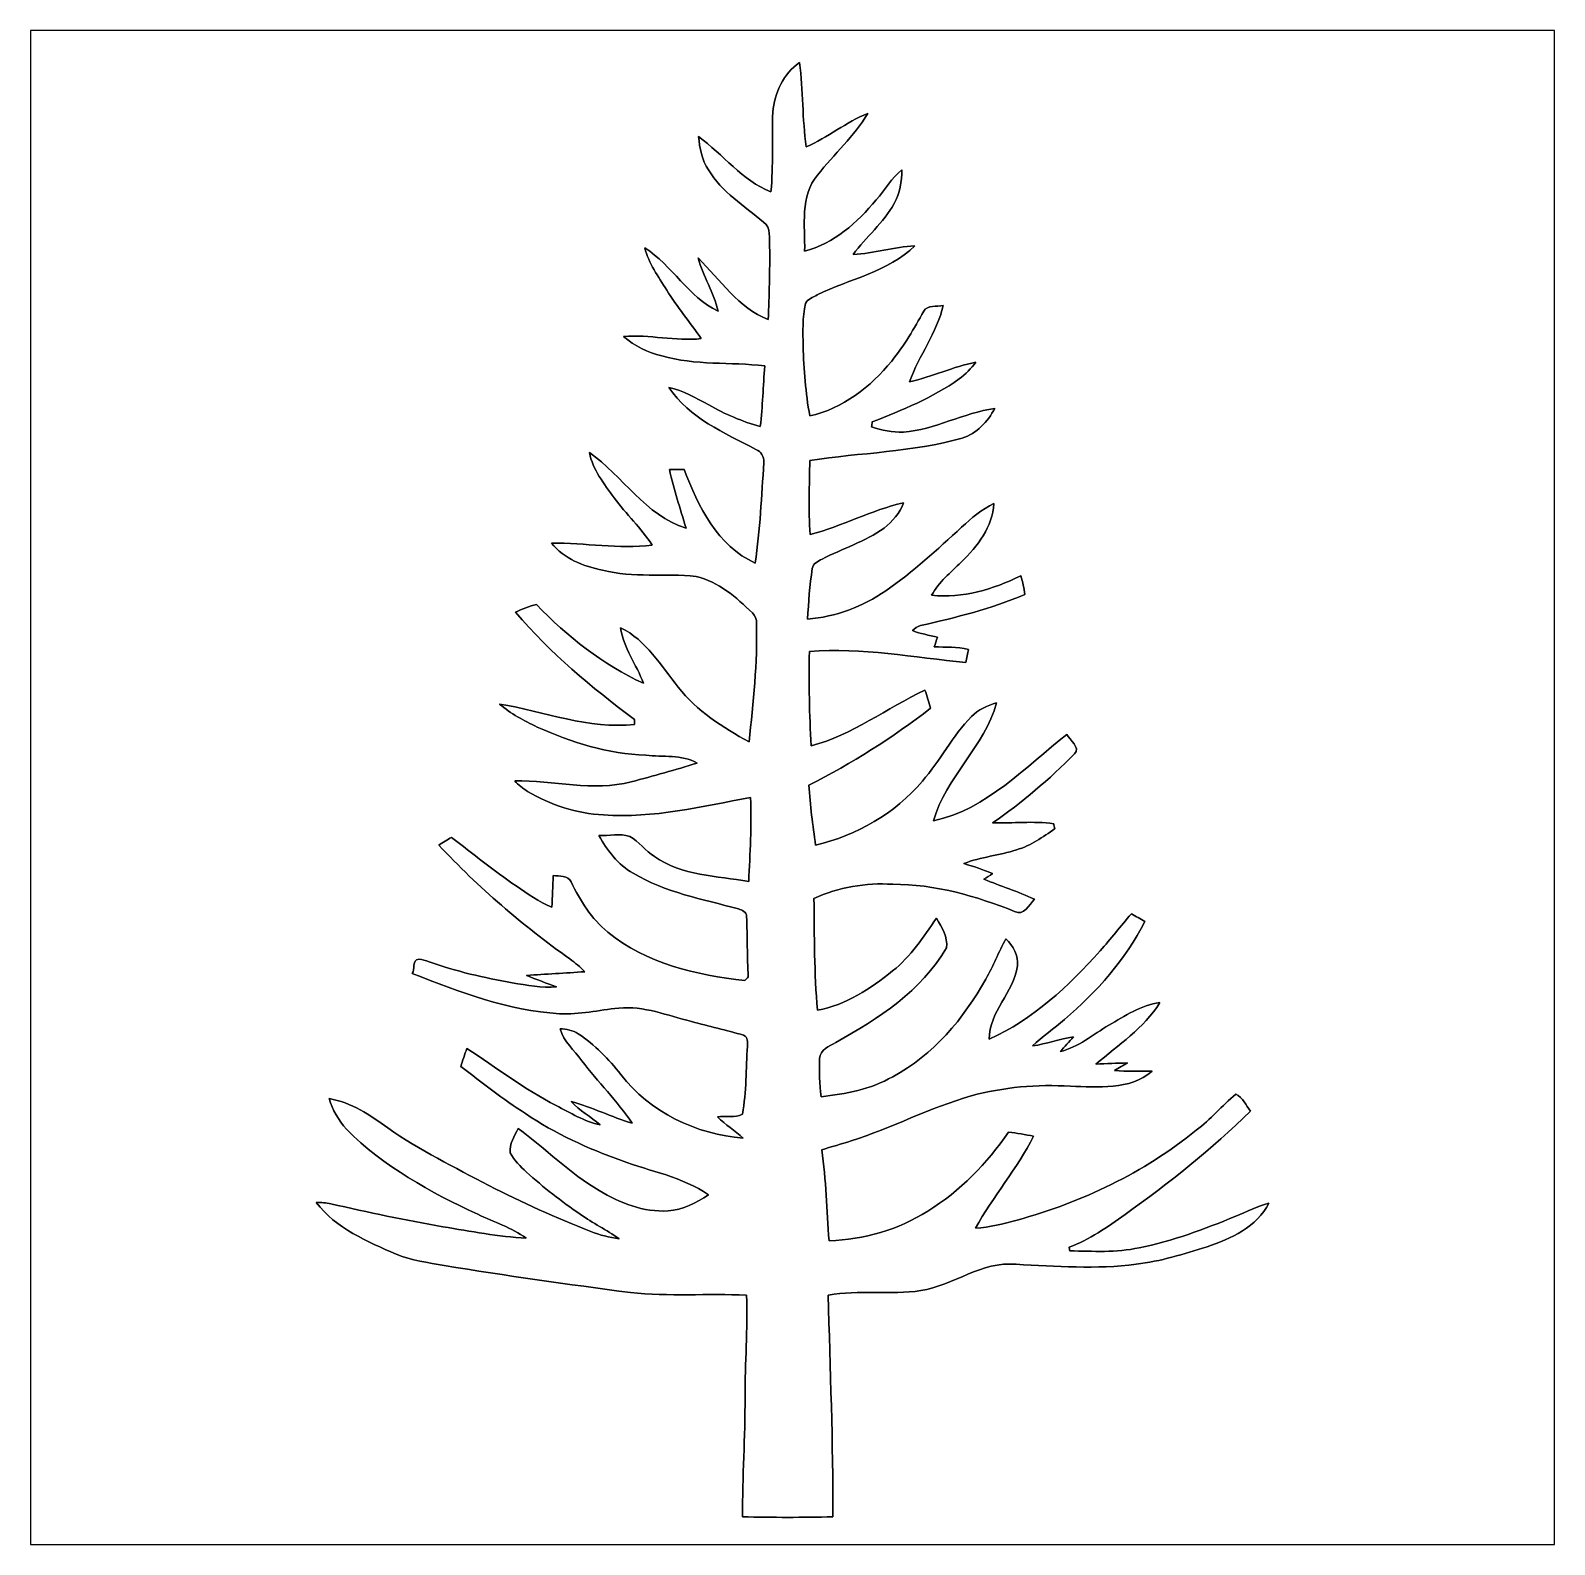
# Model space of a CAD drawing. Header units: centimetres. Extents: x -16.8 to 16.8, y -16.7 to 16.7.
import ezdxf

# ---------------------------------------------------------------- set-up
doc = ezdxf.new("R2010")
doc.units = ezdxf.units.CM
doc.header["$MEASUREMENT"] = 0
doc.layers.add('Layer 1', color=7, linetype='Continuous')

msp = doc.modelspace()

# ---------------------------------------------------------------- linework, layer by layer
at = {"layer": 'Layer 1', "color": 7}
for points, knots in [([(-16.77458, 16.66875), (-16.77458, 16.66875), (16.77458, 16.66875), (16.77458, 16.66875), (16.77458, 16.66875), (16.77458, 16.66875), (16.77458, -16.66875), (16.77458, -16.66875), (16.77458, -16.66875), (16.77458, -16.66875), (-16.77458, -16.66875), (-16.77458, -16.66875), (-16.77458, -16.66875), (-16.77458, -16.66875), (-16.77458, 16.66875), (-16.77458, 16.66875), (-16.77458, 16.66875), (-16.77458, 16.66875), (-16.77458, 16.66875), (-16.77458, 16.66875)], [0, 0, 0, 0, 0.16666667, 0.16666667, 0.16666667, 0.16666667, 0.33333333, 0.33333333, 0.33333333, 0.33333333, 0.5, 0.5, 0.5, 0.5, 0.66666667, 0.66666667, 0.66666667, 0.66666667, 1, 1, 1, 1]), ([(-0.43427, 14.86888), (-0.45755, 14.28468), (-0.41875, 13.69871), (-0.47449, 13.11592), (-0.47449, 13.11592), (-1.11584, 13.36428), (-1.52541, 13.94248), (-2.07045, 14.33054), (-2.07045, 14.33054), (-2.03835, 14.0776), (-2.0006, 13.81513), (-1.84856, 13.60205), (-1.84856, 13.60205), (-1.55575, 13.11134), (-1.06539, 12.80583), (-0.63923, 12.44812), (-0.63923, 12.44812), (-0.46108, 12.32888), (-0.5267, 12.08546), (-0.50306, 11.90731), (-0.50306, 11.90731), (-0.49706, 11.37214), (-0.51153, 10.83663), (-0.53305, 10.30182), (-0.53305, 10.30182), (-1.19556, 10.56111), (-1.59103, 11.18164), (-2.07786, 11.66072), (-2.07786, 11.66072), (-1.97309, 11.25467), (-1.72403, 10.90013), (-1.63971, 10.48879), (-1.63971, 10.48879), (-2.29376, 10.80029), (-2.64583, 11.49914), (-3.25085, 11.88156), (-3.25085, 11.88156), (-3.16759, 11.53866), (-2.95063, 11.24973), (-2.76966, 10.9534), (-2.76966, 10.9534), (-2.53965, 10.57981), (-2.26166, 10.24043), (-2.00695, 9.88413), (-2.00695, 9.88413), (-2.5781, 9.82239), (-3.14784, 9.97902), (-3.71687, 9.92964), (-3.71687, 9.92964), (-3.47698, 9.72009), (-3.18523, 9.57827), (-2.87655, 9.50242), (-2.87655, 9.50242), (-2.14066, 9.2904), (-1.36419, 9.37331), (-0.61242, 9.28158), (-0.61242, 9.28158), (-0.64276, 8.83708), (-0.65934, 8.39152), (-0.70838, 7.94844), (-0.70838, 7.94844), (-1.10596, 8.05533), (-1.48519, 8.22254), (-1.84397, 8.42292), (-1.84397, 8.42292), (-2.12302, 8.57885), (-2.40665, 8.73689), (-2.72168, 8.80851), (-2.72168, 8.80851), (-2.27048, 8.13752), (-1.50036, 7.80415), (-0.80716, 7.44537), (-0.80716, 7.44537), (-0.69321, 7.39528), (-0.61736, 7.28451), (-0.63253, 7.15786), (-0.63253, 7.15786), (-0.67804, 6.41773), (-0.71508, 5.67514), (-0.81915, 4.9403), (-0.81915, 4.9403), (-1.64853, 5.31742), (-2.07821, 6.19019), (-2.3816, 7.00299), (-2.3816, 7.00299), (-2.48955, 7.00087), (-2.60209, 7.00229), (-2.70863, 6.99911), (-2.70863, 6.99911), (-2.61056, 6.56343), (-2.47297, 6.13869), (-2.34421, 5.71147), (-2.34421, 5.71147), (-3.24062, 5.99017), (-3.73627, 6.86153), (-4.47111, 7.37623), (-4.47111, 7.37623), (-4.39843, 6.99488), (-4.14267, 6.68443), (-3.92501, 6.3754), (-3.92501, 6.3754), (-3.66183, 6.01698), (-3.32846, 5.71359), (-3.08928, 5.33753), (-3.08928, 5.33753), (-3.82693, 5.23593), (-4.56565, 5.39503), (-5.30296, 5.38163), (-5.30296, 5.38163), (-5.03202, 5.03731), (-4.59634, 4.87045), (-4.18006, 4.78402), (-4.18006, 4.78402), (-3.50732, 4.61045), (-2.80564, 4.71981), (-2.12196, 4.64926), (-2.12196, 4.64926), (-1.62983, 4.53108), (-1.23754, 4.18677), (-0.88336, 3.84281), (-0.88336, 3.84281), (-0.82303, 3.78389), (-0.78881, 3.70311), (-0.79128, 3.61809), (-0.79128, 3.61809), (-0.77153, 2.74355), (-0.86325, 1.87113), (-0.95709, 1.00259), (-0.95709, 1.00259), (-1.53247, 1.32256), (-2.10749, 1.68346), (-2.51531, 2.21156), (-2.51531, 2.21156), (-2.8956, 2.68041), (-3.22016, 3.24485), (-3.78319, 3.51719), (-3.78319, 3.51719), (-3.72392, 3.07093), (-3.43076, 2.70898), (-3.28295, 2.29411), (-3.28295, 2.29411), (-4.1716, 2.70651), (-4.96076, 3.32281), (-5.63492, 4.03049), (-5.63492, 4.03049), (-5.79508, 3.98921), (-5.95348, 3.93665), (-6.09918, 3.85727), (-6.09918, 3.85727), (-5.33365, 2.95945), (-4.4196, 2.20204), (-3.47768, 1.49684), (-3.47768, 1.49684), (-3.47698, 1.46967), (-3.47521, 1.4157), (-3.47451, 1.38853), (-3.47451, 1.38853), (-4.49016, 1.2767), (-5.46382, 1.67111), (-6.44737, 1.83833), (-6.44737, 1.83833), (-6.20254, 1.62172), (-5.9115, 1.46932), (-5.61763, 1.33138), (-5.61763, 1.33138), (-4.86516, 0.99095), (-4.06012, 0.73378), (-3.22898, 0.71226), (-3.22898, 0.71226), (-2.85256, 0.66781), (-2.44122, 0.72637), (-2.09762, 0.53869), (-2.09762, 0.53869), (-2.57739, 0.38841), (-3.06211, 0.25365), (-3.54789, 0.12383), (-3.54789, 0.12383), (-4.39385, -0.09243), (-5.26027, 0.16016), (-6.11505, 0.14464), (-6.11505, 0.14464), (-6.03038, 0.05821), (-5.93937, -0.02364), (-5.83424, -0.08573), (-5.83424, -0.08573), (-5.32553, -0.38241), (-4.75121, -0.57468), (-4.16031, -0.60113), (-4.16031, -0.60113), (-3.06352, -0.68792), (-1.99214, -0.41169), (-0.92216, -0.22049), (-0.92216, -0.22049), (-0.89747, -0.83608), (-0.93486, -1.45274), (-0.96379, -2.06798), (-0.96379, -2.06798), (-1.66617, -1.94945), (-2.4317, -1.93851), (-3.04024, -1.52188), (-3.04024, -1.52188), (-3.23638, -1.39347), (-3.37749, -1.19204), (-3.58387, -1.07915), (-3.58387, -1.07915), (-3.79942, -1.00401), (-4.03789, -1.06715), (-4.25979, -1.05728), (-4.25979, -1.05728), (-4.07846, -1.38395), (-3.8421, -1.70109), (-3.50908, -1.88489), (-3.50908, -1.88489), (-2.80494, -2.31775), (-1.97626, -2.45604), (-1.19133, -2.6737), (-1.19133, -2.6737), (-1.11478, -2.70087), (-1.00506, -2.73897), (-1.0093, -2.83845), (-1.0093, -2.83845), (-0.99554, -3.28224), (-0.9966, -3.72674), (-0.97578, -4.17054), (-0.97578, -4.17054), (-1.00048, -4.197), (-1.02482, -4.22381), (-1.04916, -4.25133), (-1.04916, -4.25133), (-2.11349, -4.13244), (-3.22121, -3.88126), (-4.06471, -3.18241), (-4.06471, -3.18241), (-4.42807, -2.89489), (-4.67395, -2.49167), (-4.87292, -2.07998), (-4.87292, -2.07998), (-4.94312, -1.93216), (-5.13151, -1.96039), (-5.26803, -1.9364), (-5.26803, -1.9364), (-5.27614, -2.16994), (-5.28426, -2.40348), (-5.2959, -2.63737), (-5.2959, -2.63737), (-5.58271, -2.52589), (-5.8293, -2.33539), (-6.08365, -2.16711), (-6.08365, -2.16711), (-6.57578, -1.83586), (-7.03368, -1.45732), (-7.50499, -1.09749), (-7.50499, -1.09749), (-7.59989, -1.15358), (-7.69408, -1.21038), (-7.78757, -1.26859), (-7.78757, -1.26859), (-6.91303, -2.19816), (-5.94395, -3.03848), (-4.90079, -3.77366), (-4.90079, -3.77366), (-4.78755, -3.8608), (-4.67148, -3.94829), (-4.57482, -4.05518), (-4.57482, -4.05518), (-5.00239, -4.08658), (-5.42996, -4.11057), (-5.85752, -4.13667), (-5.85752, -4.13667), (-5.63809, -4.22734), (-5.41408, -4.30706), (-5.19183, -4.39103), (-5.19183, -4.39103), (-5.52027, -4.42031), (-5.84518, -4.35116), (-6.16761, -4.30071), (-6.16761, -4.30071), (-6.78886, -4.18959), (-7.40728, -4.04989), (-8.00135, -3.83505), (-8.00135, -3.83505), (-8.07544, -3.81247), (-8.14917, -3.77966), (-8.22748, -3.78001), (-8.22748, -3.78001), (-8.37565, -3.78495), (-8.31286, -4.01708), (-8.36895, -4.09434), (-8.36895, -4.09434), (-7.32825, -4.51238), (-6.25651, -4.90573), (-5.12833, -4.98334), (-5.12833, -4.98334), (-4.68983, -5.00062), (-4.25979, -4.90185), (-3.82623, -4.85704), (-3.82623, -4.85704), (-3.27096, -4.80131), (-2.75273, -5.02461), (-2.22462, -5.1502), (-2.22462, -5.1502), (-1.84503, -5.26309), (-1.45415, -5.33576), (-1.07668, -5.45606), (-1.07668, -5.45606), (-0.97508, -5.48746), (-0.99589, -5.61234), (-0.99378, -5.69489), (-0.99378, -5.69489), (-1.02799, -6.19372), (-1.01, -6.69996), (-1.10243, -7.19314), (-1.10243, -7.19314), (-1.26965, -7.27886), (-1.47003, -7.23018), (-1.651, -7.25311), (-1.651, -7.25311), (-1.47249, -7.42033), (-1.26965, -7.55862), (-1.08479, -7.71913), (-1.08479, -7.71913), (-2.11526, -7.64046), (-3.14396, -7.14975), (-3.77719, -6.3186), (-3.77719, -6.3186), (-4.0446, -5.97676), (-4.35504, -5.66526), (-4.71488, -5.42114), (-4.71488, -5.42114), (-4.83164, -5.34035), (-4.97558, -5.32553), (-5.1121, -5.31142), (-5.1121, -5.31142), (-5.04225, -5.59541), (-4.80307, -5.78591), (-4.63938, -6.01521), (-4.63938, -6.01521), (-4.28131, -6.48476), (-3.85904, -6.90351), (-3.52778, -7.39352), (-3.52778, -7.39352), (-3.98463, -7.25487), (-4.41466, -7.04109), (-4.87433, -6.91021), (-4.87433, -6.91021), (-4.68912, -7.11588), (-4.44006, -7.24782), (-4.23263, -7.42915), (-4.23263, -7.42915), (-4.58188, -7.35189), (-4.8895, -7.16527), (-5.20383, -7.00405), (-5.20383, -7.00405), (-5.89456, -6.64527), (-6.51616, -6.17255), (-7.16562, -5.74746), (-7.16562, -5.74746), (-7.21713, -5.87763), (-7.26369, -6.00992), (-7.30003, -6.14539), (-7.30003, -6.14539), (-6.83084, -6.49781), (-6.37187, -6.86576), (-5.87622, -7.18114), (-5.87622, -7.18114), (-5.22605, -7.62353), (-4.50321, -7.94597), (-3.76731, -8.21584), (-3.76731, -8.21584), (-3.12738, -8.45114), (-2.42147, -8.5725), (-1.85244, -8.96832), (-1.85244, -8.96832), (-2.11808, -9.14682), (-2.41512, -9.29922), (-2.74003, -9.32145), (-2.74003, -9.32145), (-3.27907, -9.35814), (-3.79836, -9.14717), (-4.25274, -8.87554), (-4.25274, -8.87554), (-4.90502, -8.49418), (-5.43736, -7.95161), (-6.04132, -7.50499), (-6.04132, -7.50499), (-6.11858, -7.6775), (-6.23676, -7.84754), (-6.21312, -8.04616), (-6.21312, -8.04616), (-6.12493, -8.20879), (-5.99193, -8.34284), (-5.85576, -8.46667), (-5.85576, -8.46667), (-5.48464, -8.80533), (-5.08494, -9.1126), (-4.67148, -9.39765), (-4.67148, -9.39765), (-4.39702, -9.59238), (-4.09328, -9.74125), (-3.81882, -9.93599), (-3.81882, -9.93599), (-4.03084, -9.90283), (-4.24251, -9.85838), (-4.44006, -9.77336), (-4.44006, -9.77336), (-5.20559, -9.47773), (-5.95242, -9.13518), (-6.68408, -8.76476), (-6.68408, -8.76476), (-7.43691, -8.3626), (-8.20879, -7.99077), (-8.90623, -7.49476), (-8.90623, -7.49476), (-9.29816, -7.2136), (-9.71656, -6.93138), (-10.20128, -6.84847), (-10.20128, -6.84847), (-10.13037, -7.10106), (-9.9882, -7.32755), (-9.81992, -7.52651), (-9.81992, -7.52651), (-8.99936, -8.34531), (-7.97137, -8.91611), (-6.92573, -9.39624), (-6.92573, -9.39624), (-6.57049, -9.57227), (-6.18525, -9.69045), (-5.85929, -9.92258), (-5.85929, -9.92258), (-6.47665, -9.88907), (-7.08554, -9.77406), (-7.69373, -9.66999), (-7.69373, -9.66999), (-8.52205, -9.531), (-9.34297, -9.35143), (-10.16282, -9.16799), (-10.16282, -9.16799), (-10.26795, -9.14329), (-10.37661, -9.13553), (-10.48456, -9.1373), (-10.48456, -9.1373), (-10.04993, -9.70668), (-9.36166, -10.00019), (-8.72137, -10.27571), (-8.72137, -10.27571), (-8.38623, -10.41576), (-8.02287, -10.45916), (-7.66798, -10.52407), (-7.66798, -10.52407), (-6.3059, -10.74984), (-4.93818, -10.93929), (-3.56976, -11.12132), (-3.56976, -11.12132), (-2.72027, -11.21057), (-1.86443, -11.13966), (-1.01247, -11.17671), (-1.01247, -11.17671), (-0.97931, -11.92565), (-1.04987, -12.67389), (-1.04387, -13.42355), (-1.04387, -13.42355), (-1.04352, -14.30196), (-1.10067, -15.17932), (-1.10243, -16.05809), (-1.10243, -16.05809), (-0.4385, -16.07502), (0.22578, -16.07502), (0.89006, -16.05774), (0.89006, -16.05774), (0.895, -14.43037), (0.82621, -12.80266), (0.7874, -11.17565), (0.7874, -11.17565), (1.4605, -11.06241), (2.15124, -11.17847), (2.8254, -11.07722), (2.8254, -11.07722), (3.54789, -10.96327), (4.16313, -10.42635), (4.92125, -10.49902), (4.92125, -10.49902), (5.80143, -10.541), (6.68796, -10.61332), (7.56602, -10.49655), (7.56602, -10.49655), (8.09872, -10.43199), (8.61448, -10.27536), (9.1246, -10.11379), (9.1246, -10.11379), (9.64918, -9.93246), (10.22879, -9.6774), (10.48526, -9.14964), (10.48526, -9.14964), (10.23302, -9.22161), (9.99878, -9.34156), (9.75713, -9.43998), (9.75713, -9.43998), (9.0678, -9.72361), (8.36542, -9.98784), (7.6327, -10.13531), (7.6327, -10.13531), (7.12999, -10.24396), (6.61176, -10.21256), (6.10164, -10.20163), (6.10164, -10.20163), (6.09812, -10.18152), (6.09106, -10.1406), (6.08753, -10.12014), (6.08753, -10.12014), (6.54156, -9.96562), (6.92926, -9.67176), (7.32049, -9.40294), (7.32049, -9.40294), (8.29416, -8.71361), (9.22479, -7.96043), (10.08133, -7.12929), (10.08133, -7.12929), (9.98467, -6.99594), (9.91411, -6.8266), (9.75819, -6.75358), (9.75819, -6.75358), (9.45515, -7.0037), (9.20256, -7.31061), (8.88682, -7.54697), (8.88682, -7.54697), (7.73571, -8.4836), (6.37011, -9.13306), (4.94347, -9.52641), (4.94347, -9.52641), (4.64185, -9.59979), (4.33987, -9.69292), (4.02731, -9.70492), (4.02731, -9.70492), (4.41396, -9.00465), (4.94594, -8.39329), (5.30648, -7.67927), (5.30648, -7.67927), (5.1241, -7.64117), (4.94065, -7.60836), (4.7558, -7.58931), (4.7558, -7.58931), (4.28237, -8.2744), (3.69041, -8.88824), (2.97744, -9.32533), (2.97744, -9.32533), (2.33151, -9.73808), (1.57198, -9.9568), (0.80716, -9.97832), (0.80716, -9.97832), (0.7433, -9.31228), (0.74965, -8.64094), (0.64241, -7.97913), (0.64241, -7.97913), (0.85619, -7.90893), (1.0735, -7.84895), (1.28799, -7.78087), (1.28799, -7.78087), (2.18581, -7.49688), (3.02401, -7.05167), (3.92994, -6.79062), (3.92994, -6.79062), (4.6415, -6.598), (5.38551, -6.53062), (6.12069, -6.5786), (6.12069, -6.5786), (6.72042, -6.59059), (7.42527, -6.67209), (7.91422, -6.24593), (7.91422, -6.24593), (7.6394, -6.24452), (7.36459, -6.26181), (7.09083, -6.22829), (7.09083, -6.22829), (7.18361, -6.17149), (7.27957, -6.12034), (7.37376, -6.06566), (7.37376, -6.06566), (7.14163, -6.06848), (6.91056, -6.08224), (6.67914, -6.09177), (6.67914, -6.09177), (7.1688, -5.66491), (7.73924, -5.30296), (8.08567, -4.73675), (8.08567, -4.73675), (7.67256, -4.79178), (7.31591, -5.02955), (6.96313, -5.23381), (6.96313, -5.23381), (6.61529, -5.4416), (6.29109, -5.71429), (5.89174, -5.81625), (5.89174, -5.81625), (5.98311, -5.70336), (6.09, -5.60388), (6.18208, -5.49134), (6.18208, -5.49134), (5.87657, -5.5305), (5.588, -5.64656), (5.28355, -5.69136), (5.28355, -5.69136), (5.50122, -5.47617), (5.76016, -5.30931), (5.98911, -5.10716), (5.98911, -5.10716), (6.69713, -4.49968), (7.33566, -3.78848), (7.75794, -2.95099), (7.75794, -2.95099), (7.65986, -2.89278), (7.56003, -2.83739), (7.45949, -2.78483), (7.45949, -2.78483), (7.21889, -3.04588), (7.00828, -3.33269), (6.77157, -3.59728), (6.77157, -3.59728), (6.07589, -4.37339), (5.29414, -5.11034), (4.3307, -5.54002), (4.3307, -5.54002), (4.32647, -4.93395), (4.87362, -4.51273), (4.94982, -3.92889), (4.94982, -3.92889), (4.98263, -3.69746), (4.85563, -3.48509), (4.69336, -3.33304), (4.69336, -3.33304), (4.53884, -3.62338), (4.42136, -3.93277), (4.25521, -4.21746), (4.25521, -4.21746), (3.76943, -5.09023), (3.10021, -5.89456), (2.20557, -6.3687), (2.20557, -6.3687), (1.72438, -6.64139), (1.17263, -6.75287), (0.62794, -6.80755), (0.62794, -6.80755), (0.59196, -6.53027), (0.59443, -6.24805), (0.5969, -5.96971), (0.5969, -5.96971), (0.60431, -5.7725), (0.81209, -5.6963), (0.95744, -5.61305), (0.95744, -5.61305), (1.89054, -5.09199), (2.83704, -4.47675), (3.39019, -3.53272), (3.39019, -3.53272), (3.4223, -3.29424), (3.28754, -3.07622), (3.16794, -2.87973), (3.16794, -2.87973), (2.88114, -3.29248), (2.60491, -3.72428), (2.20486, -4.03931), (2.20486, -4.03931), (1.71838, -4.42771), (1.17228, -4.79354), (0.54822, -4.90573), (0.54822, -4.90573), (0.47942, -4.08658), (0.48048, -3.26214), (0.47272, -2.44052), (0.47272, -2.44052), (1.01388, -2.20133), (1.61396, -2.09162), (2.20521, -2.13148), (2.20521, -2.13148), (3.13302, -2.12619), (4.03684, -2.38831), (4.89056, -2.73121), (4.89056, -2.73121), (5.09729, -2.83598), (5.20559, -2.57845), (5.32518, -2.45745), (5.32518, -2.45745), (4.96288, -2.29164), (4.58329, -2.16817), (4.21358, -2.02142), (4.21358, -2.02142), (4.27708, -1.97979), (4.34022, -1.93851), (4.40302, -1.89618), (4.40302, -1.89618), (4.20017, -1.80269), (3.98463, -1.74202), (3.77261, -1.67534), (3.77261, -1.67534), (4.1462, -1.52576), (4.55224, -1.49789), (4.93219, -1.36984), (4.93219, -1.36984), (5.24651, -1.28305), (5.51462, -1.09185), (5.77744, -0.90629), (5.77744, -0.90629), (5.77039, -0.87948), (5.75663, -0.82585), (5.74957, -0.79904), (5.74957, -0.79904), (5.30331, -0.73096), (4.85246, -0.79304), (4.40443, -0.77858), (4.40443, -0.77858), (5.05672, -0.33584), (5.65362, 0.18344), (6.21136, 0.73942), (6.21136, 0.73942), (6.34788, 0.88618), (6.09882, 1.03928), (6.04061, 1.16981), (6.04061, 1.16981), (5.12621, 0.46002), (4.28343, -0.4826), (3.10515, -0.73237), (3.10515, -0.73237), (3.3722, 0.22719), (4.23122, 0.89888), (4.49227, 1.86231), (4.49227, 1.86231), (4.28978, 1.80587), (4.08693, 1.71803), (3.94088, 1.56281), (3.94088, 1.56281), (3.52072, 1.13489), (3.2512, 0.58949), (2.85926, 0.13864), (2.85926, 0.13864), (2.2546, -0.56727), (1.41393, -1.06221), (0.50941, -1.26753), (0.50941, -1.26753), (0.4445, -0.83009), (0.38806, -0.38982), (0.36266, 0.05186), (0.36266, 0.05186), (1.30387, 0.53234), (2.20451, 1.09396), (3.03706, 1.74519), (3.03706, 1.74519), (3.0032, 1.88136), (2.96439, 2.01507), (2.915, 2.14595), (2.915, 2.14595), (2.07751, 1.74413), (1.31868, 1.16029), (0.41134, 0.91687), (0.41134, 0.91687), (0.36689, 1.60867), (0.36371, 2.30152), (0.37147, 2.99403), (0.37147, 2.99403), (1.52894, 3.09245), (2.67194, 2.85644), (3.81882, 2.75484), (3.81882, 2.75484), (3.83505, 2.8508), (3.85269, 2.94605), (3.87103, 3.04094), (3.87103, 3.04094), (3.62514, 3.0988), (3.36903, 3.08504), (3.11891, 3.09986), (3.11891, 3.09986), (3.1429, 3.169), (3.16724, 3.23779), (3.19158, 3.30659), (3.19158, 3.30659), (3.00743, 3.35703), (2.81658, 3.38314), (2.63842, 3.45405), (2.63842, 3.45405), (2.68887, 3.50344), (2.74708, 3.54577), (2.81587, 3.56447), (2.81587, 3.56447), (3.59586, 3.7405), (4.37621, 3.93982), (5.11598, 4.2478), (5.11598, 4.2478), (5.09129, 4.38679), (5.07577, 4.5279), (5.02461, 4.65984), (5.02461, 4.65984), (4.41607, 4.36633), (3.74826, 4.15643), (3.06352, 4.23474), (3.06352, 4.23474), (3.21486, 4.52826), (3.49109, 4.72899), (3.71404, 4.96464), (3.71404, 4.96464), (4.07705, 5.30613), (4.40337, 5.73899), (4.43442, 6.2544), (4.43442, 6.2544), (4.16595, 6.12704), (3.94159, 5.92878), (3.72251, 5.73193), (3.72251, 5.73193), (3.18629, 5.24263), (2.6543, 4.74274), (2.05352, 4.33282), (2.05352, 4.33282), (1.54305, 3.98321), (0.94933, 3.75744), (0.33091, 3.70664), (0.33091, 3.70664), (0.35842, 4.07917), (0.37394, 4.45347), (0.43639, 4.82177), (0.43639, 4.82177), (0.44803, 4.93395), (0.5648, 4.98228), (0.65052, 5.0292), (0.65052, 5.0292), (1.10384, 5.26027), (1.59773, 5.41443), (2.01612, 5.71041), (2.01612, 5.71041), (2.1971, 5.8607), (2.37137, 6.0392), (2.4444, 6.26851), (2.4444, 6.26851), (1.73602, 6.11258), (1.09396, 5.7464), (0.39052, 5.57389), (0.39052, 5.57389), (0.3489, 6.1154), (0.37253, 6.65974), (0.38135, 7.20196), (0.38135, 7.20196), (1.49719, 7.372), (2.64266, 7.38293), (3.73556, 7.69267), (3.73556, 7.69267), (4.05342, 7.79745), (4.29895, 8.05462), (4.45135, 8.34637), (4.45135, 8.34637), (3.76061, 8.25147), (3.13972, 7.87894), (2.44052, 7.82461), (2.44052, 7.82461), (2.20239, 7.81967), (1.96462, 7.86271), (1.74096, 7.94279), (1.74096, 7.94279), (1.74413, 7.96925), (1.75084, 8.02181), (1.75401, 8.04827), (1.75401, 8.04827), (2.41441, 8.31391), (3.08716, 8.5785), (3.66924, 8.99689), (3.66924, 8.99689), (3.80647, 9.10378), (3.937, 9.22337), (4.03754, 9.3666), (4.03754, 9.3666), (3.53801, 9.26924), (3.07446, 9.03958), (2.57598, 8.9348), (2.57598, 8.9348), (2.78377, 9.51124), (3.17994, 10.01077), (3.31823, 10.61508), (3.31823, 10.61508), (3.175, 10.58086), (2.96862, 10.63766), (2.88784, 10.48526), (2.88784, 10.48526), (2.67476, 10.10638), (2.45851, 9.72679), (2.18334, 9.38883), (2.18334, 9.38883), (1.72014, 8.82156), (1.10631, 8.34461), (0.37994, 8.18092), (0.37994, 8.18092), (0.28751, 8.68821), (0.25118, 9.20397), (0.23283, 9.71867), (0.23283, 9.71867), (0.23001, 10.03124), (0.21484, 10.34874), (0.2854, 10.65565), (0.2854, 10.65565), (0.33091, 10.76007), (0.45614, 10.79288), (0.54539, 10.84933), (0.54539, 10.84933), (1.26471, 11.20211), (2.09973, 11.34851), (2.69416, 11.92565), (2.69416, 11.92565), (2.23449, 11.9066), (1.79317, 11.7602), (1.33421, 11.73409), (1.33421, 11.73409), (1.61749, 12.12427), (2.00625, 12.43118), (2.23696, 12.86087), (2.23696, 12.86087), (2.37596, 13.08171), (2.40101, 13.34735), (2.41018, 13.60135), (2.41018, 13.60135), (2.17699, 13.42143), (2.03553, 13.15614), (1.84362, 12.93777), (1.84362, 12.93777), (1.42522, 12.44353), (0.91193, 11.97046), (0.2667, 11.80994), (0.2667, 11.80994), (0.28293, 12.37086), (0.15487, 13.02173), (0.55386, 13.48634), (0.55386, 13.48634), (0.90911, 13.94919), (1.36208, 14.33724), (1.65911, 14.84383), (1.65911, 14.84383), (1.17828, 14.65333), (0.77682, 14.30549), (0.2988, 14.10758), (0.2988, 14.10758), (0.22084, 14.72318), (0.22789, 15.34583), (0.15734, 15.96178), (0.15734, 15.96178), (-0.20461, 15.72542), (-0.39123, 15.28727), (-0.43427, 14.86888)], [0, 0, 0, 0, 0.00423729, 0.00423729, 0.00423729, 0.00423729, 0.00847458, 0.00847458, 0.00847458, 0.00847458, 0.01271186, 0.01271186, 0.01271186, 0.01271186, 0.01694915, 0.01694915, 0.01694915, 0.01694915, 0.02118644, 0.02118644, 0.02118644, 0.02118644, 0.02542373, 0.02542373, 0.02542373, 0.02542373, 0.02966102, 0.02966102, 0.02966102, 0.02966102, 0.03389831, 0.03389831, 0.03389831, 0.03389831, 0.03813559, 0.03813559, 0.03813559, 0.03813559, 0.04237288, 0.04237288, 0.04237288, 0.04237288, 0.04661017, 0.04661017, 0.04661017, 0.04661017, 0.05084746, 0.05084746, 0.05084746, 0.05084746, 0.05508475, 0.05508475, 0.05508475, 0.05508475, 0.05932203, 0.05932203, 0.05932203, 0.05932203, 0.06355932, 0.06355932, 0.06355932, 0.06355932, 0.06779661, 0.06779661, 0.06779661, 0.06779661, 0.0720339, 0.0720339, 0.0720339, 0.0720339, 0.07627119, 0.07627119, 0.07627119, 0.07627119, 0.08050847, 0.08050847, 0.08050847, 0.08050847, 0.08474576, 0.08474576, 0.08474576, 0.08474576, 0.08898305, 0.08898305, 0.08898305, 0.08898305, 0.09322034, 0.09322034, 0.09322034, 0.09322034, 0.09745763, 0.09745763, 0.09745763, 0.09745763, 0.10169492, 0.10169492, 0.10169492, 0.10169492, 0.1059322, 0.1059322, 0.1059322, 0.1059322, 0.11016949, 0.11016949, 0.11016949, 0.11016949, 0.11440678, 0.11440678, 0.11440678, 0.11440678, 0.11864407, 0.11864407, 0.11864407, 0.11864407, 0.12288136, 0.12288136, 0.12288136, 0.12288136, 0.12711864, 0.12711864, 0.12711864, 0.12711864, 0.13135593, 0.13135593, 0.13135593, 0.13135593, 0.13559322, 0.13559322, 0.13559322, 0.13559322, 0.13983051, 0.13983051, 0.13983051, 0.13983051, 0.1440678, 0.1440678, 0.1440678, 0.1440678, 0.14830508, 0.14830508, 0.14830508, 0.14830508, 0.15254237, 0.15254237, 0.15254237, 0.15254237, 0.15677966, 0.15677966, 0.15677966, 0.15677966, 0.16101695, 0.16101695, 0.16101695, 0.16101695, 0.16525424, 0.16525424, 0.16525424, 0.16525424, 0.16949153, 0.16949153, 0.16949153, 0.16949153, 0.17372881, 0.17372881, 0.17372881, 0.17372881, 0.1779661, 0.1779661, 0.1779661, 0.1779661, 0.18220339, 0.18220339, 0.18220339, 0.18220339, 0.18644068, 0.18644068, 0.18644068, 0.18644068, 0.19067797, 0.19067797, 0.19067797, 0.19067797, 0.19491525, 0.19491525, 0.19491525, 0.19491525, 0.19915254, 0.19915254, 0.19915254, 0.19915254, 0.20338983, 0.20338983, 0.20338983, 0.20338983, 0.20762712, 0.20762712, 0.20762712, 0.20762712, 0.21186441, 0.21186441, 0.21186441, 0.21186441, 0.21610169, 0.21610169, 0.21610169, 0.21610169, 0.22033898, 0.22033898, 0.22033898, 0.22033898, 0.22457627, 0.22457627, 0.22457627, 0.22457627, 0.22881356, 0.22881356, 0.22881356, 0.22881356, 0.23305085, 0.23305085, 0.23305085, 0.23305085, 0.23728814, 0.23728814, 0.23728814, 0.23728814, 0.24152542, 0.24152542, 0.24152542, 0.24152542, 0.24576271, 0.24576271, 0.24576271, 0.24576271, 0.25, 0.25, 0.25, 0.25, 0.25423729, 0.25423729, 0.25423729, 0.25423729, 0.25847458, 0.25847458, 0.25847458, 0.25847458, 0.26271186, 0.26271186, 0.26271186, 0.26271186, 0.26694915, 0.26694915, 0.26694915, 0.26694915, 0.27118644, 0.27118644, 0.27118644, 0.27118644, 0.27542373, 0.27542373, 0.27542373, 0.27542373, 0.27966102, 0.27966102, 0.27966102, 0.27966102, 0.28389831, 0.28389831, 0.28389831, 0.28389831, 0.28813559, 0.28813559, 0.28813559, 0.28813559, 0.29237288, 0.29237288, 0.29237288, 0.29237288, 0.29661017, 0.29661017, 0.29661017, 0.29661017, 0.30084746, 0.30084746, 0.30084746, 0.30084746, 0.30508475, 0.30508475, 0.30508475, 0.30508475, 0.30932203, 0.30932203, 0.30932203, 0.30932203, 0.31355932, 0.31355932, 0.31355932, 0.31355932, 0.31779661, 0.31779661, 0.31779661, 0.31779661, 0.3220339, 0.3220339, 0.3220339, 0.3220339, 0.32627119, 0.32627119, 0.32627119, 0.32627119, 0.33050847, 0.33050847, 0.33050847, 0.33050847, 0.33474576, 0.33474576, 0.33474576, 0.33474576, 0.33898305, 0.33898305, 0.33898305, 0.33898305, 0.34322034, 0.34322034, 0.34322034, 0.34322034, 0.34745763, 0.34745763, 0.34745763, 0.34745763, 0.35169492, 0.35169492, 0.35169492, 0.35169492, 0.3559322, 0.3559322, 0.3559322, 0.3559322, 0.36016949, 0.36016949, 0.36016949, 0.36016949, 0.36440678, 0.36440678, 0.36440678, 0.36440678, 0.36864407, 0.36864407, 0.36864407, 0.36864407, 0.37288136, 0.37288136, 0.37288136, 0.37288136, 0.37711864, 0.37711864, 0.37711864, 0.37711864, 0.38135593, 0.38135593, 0.38135593, 0.38135593, 0.38559322, 0.38559322, 0.38559322, 0.38559322, 0.38983051, 0.38983051, 0.38983051, 0.38983051, 0.3940678, 0.3940678, 0.3940678, 0.3940678, 0.39830508, 0.39830508, 0.39830508, 0.39830508, 0.40254237, 0.40254237, 0.40254237, 0.40254237, 0.40677966, 0.40677966, 0.40677966, 0.40677966, 0.41101695, 0.41101695, 0.41101695, 0.41101695, 0.41525424, 0.41525424, 0.41525424, 0.41525424, 0.41949153, 0.41949153, 0.41949153, 0.41949153, 0.42372881, 0.42372881, 0.42372881, 0.42372881, 0.4279661, 0.4279661, 0.4279661, 0.4279661, 0.43220339, 0.43220339, 0.43220339, 0.43220339, 0.43644068, 0.43644068, 0.43644068, 0.43644068, 0.44067797, 0.44067797, 0.44067797, 0.44067797, 0.44491525, 0.44491525, 0.44491525, 0.44491525, 0.44915254, 0.44915254, 0.44915254, 0.44915254, 0.45338983, 0.45338983, 0.45338983, 0.45338983, 0.45762712, 0.45762712, 0.45762712, 0.45762712, 0.46186441, 0.46186441, 0.46186441, 0.46186441, 0.46610169, 0.46610169, 0.46610169, 0.46610169, 0.47033898, 0.47033898, 0.47033898, 0.47033898, 0.47457627, 0.47457627, 0.47457627, 0.47457627, 0.47881356, 0.47881356, 0.47881356, 0.47881356, 0.48305085, 0.48305085, 0.48305085, 0.48305085, 0.48728814, 0.48728814, 0.48728814, 0.48728814, 0.49152542, 0.49152542, 0.49152542, 0.49152542, 0.49576271, 0.49576271, 0.49576271, 0.49576271, 0.5, 0.5, 0.5, 0.5, 0.50423729, 0.50423729, 0.50423729, 0.50423729, 0.50847458, 0.50847458, 0.50847458, 0.50847458, 0.51271186, 0.51271186, 0.51271186, 0.51271186, 0.51694915, 0.51694915, 0.51694915, 0.51694915, 0.52118644, 0.52118644, 0.52118644, 0.52118644, 0.52542373, 0.52542373, 0.52542373, 0.52542373, 0.52966102, 0.52966102, 0.52966102, 0.52966102, 0.53389831, 0.53389831, 0.53389831, 0.53389831, 0.53813559, 0.53813559, 0.53813559, 0.53813559, 0.54237288, 0.54237288, 0.54237288, 0.54237288, 0.54661017, 0.54661017, 0.54661017, 0.54661017, 0.55084746, 0.55084746, 0.55084746, 0.55084746, 0.55508475, 0.55508475, 0.55508475, 0.55508475, 0.55932203, 0.55932203, 0.55932203, 0.55932203, 0.56355932, 0.56355932, 0.56355932, 0.56355932, 0.56779661, 0.56779661, 0.56779661, 0.56779661, 0.5720339, 0.5720339, 0.5720339, 0.5720339, 0.57627119, 0.57627119, 0.57627119, 0.57627119, 0.58050847, 0.58050847, 0.58050847, 0.58050847, 0.58474576, 0.58474576, 0.58474576, 0.58474576, 0.58898305, 0.58898305, 0.58898305, 0.58898305, 0.59322034, 0.59322034, 0.59322034, 0.59322034, 0.59745763, 0.59745763, 0.59745763, 0.59745763, 0.60169492, 0.60169492, 0.60169492, 0.60169492, 0.6059322, 0.6059322, 0.6059322, 0.6059322, 0.61016949, 0.61016949, 0.61016949, 0.61016949, 0.61440678, 0.61440678, 0.61440678, 0.61440678, 0.61864407, 0.61864407, 0.61864407, 0.61864407, 0.62288136, 0.62288136, 0.62288136, 0.62288136, 0.62711864, 0.62711864, 0.62711864, 0.62711864, 0.63135593, 0.63135593, 0.63135593, 0.63135593, 0.63559322, 0.63559322, 0.63559322, 0.63559322, 0.63983051, 0.63983051, 0.63983051, 0.63983051, 0.6440678, 0.6440678, 0.6440678, 0.6440678, 0.64830508, 0.64830508, 0.64830508, 0.64830508, 0.65254237, 0.65254237, 0.65254237, 0.65254237, 0.65677966, 0.65677966, 0.65677966, 0.65677966, 0.66101695, 0.66101695, 0.66101695, 0.66101695, 0.66525424, 0.66525424, 0.66525424, 0.66525424, 0.66949153, 0.66949153, 0.66949153, 0.66949153, 0.67372881, 0.67372881, 0.67372881, 0.67372881, 0.6779661, 0.6779661, 0.6779661, 0.6779661, 0.68220339, 0.68220339, 0.68220339, 0.68220339, 0.68644068, 0.68644068, 0.68644068, 0.68644068, 0.69067797, 0.69067797, 0.69067797, 0.69067797, 0.69491525, 0.69491525, 0.69491525, 0.69491525, 0.69915254, 0.69915254, 0.69915254, 0.69915254, 0.70338983, 0.70338983, 0.70338983, 0.70338983, 0.70762712, 0.70762712, 0.70762712, 0.70762712, 0.71186441, 0.71186441, 0.71186441, 0.71186441, 0.71610169, 0.71610169, 0.71610169, 0.71610169, 0.72033898, 0.72033898, 0.72033898, 0.72033898, 0.72457627, 0.72457627, 0.72457627, 0.72457627, 0.72881356, 0.72881356, 0.72881356, 0.72881356, 0.73305085, 0.73305085, 0.73305085, 0.73305085, 0.73728814, 0.73728814, 0.73728814, 0.73728814, 0.74152542, 0.74152542, 0.74152542, 0.74152542, 0.74576271, 0.74576271, 0.74576271, 0.74576271, 0.75, 0.75, 0.75, 0.75, 0.75423729, 0.75423729, 0.75423729, 0.75423729, 0.75847458, 0.75847458, 0.75847458, 0.75847458, 0.76271186, 0.76271186, 0.76271186, 0.76271186, 0.76694915, 0.76694915, 0.76694915, 0.76694915, 0.77118644, 0.77118644, 0.77118644, 0.77118644, 0.77542373, 0.77542373, 0.77542373, 0.77542373, 0.77966102, 0.77966102, 0.77966102, 0.77966102, 0.78389831, 0.78389831, 0.78389831, 0.78389831, 0.78813559, 0.78813559, 0.78813559, 0.78813559, 0.79237288, 0.79237288, 0.79237288, 0.79237288, 0.79661017, 0.79661017, 0.79661017, 0.79661017, 0.80084746, 0.80084746, 0.80084746, 0.80084746, 0.80508475, 0.80508475, 0.80508475, 0.80508475, 0.80932203, 0.80932203, 0.80932203, 0.80932203, 0.81355932, 0.81355932, 0.81355932, 0.81355932, 0.81779661, 0.81779661, 0.81779661, 0.81779661, 0.8220339, 0.8220339, 0.8220339, 0.8220339, 0.82627119, 0.82627119, 0.82627119, 0.82627119, 0.83050847, 0.83050847, 0.83050847, 0.83050847, 0.83474576, 0.83474576, 0.83474576, 0.83474576, 0.83898305, 0.83898305, 0.83898305, 0.83898305, 0.84322034, 0.84322034, 0.84322034, 0.84322034, 0.84745763, 0.84745763, 0.84745763, 0.84745763, 0.85169492, 0.85169492, 0.85169492, 0.85169492, 0.8559322, 0.8559322, 0.8559322, 0.8559322, 0.86016949, 0.86016949, 0.86016949, 0.86016949, 0.86440678, 0.86440678, 0.86440678, 0.86440678, 0.86864407, 0.86864407, 0.86864407, 0.86864407, 0.87288136, 0.87288136, 0.87288136, 0.87288136, 0.87711864, 0.87711864, 0.87711864, 0.87711864, 0.88135593, 0.88135593, 0.88135593, 0.88135593, 0.88559322, 0.88559322, 0.88559322, 0.88559322, 0.88983051, 0.88983051, 0.88983051, 0.88983051, 0.8940678, 0.8940678, 0.8940678, 0.8940678, 0.89830508, 0.89830508, 0.89830508, 0.89830508, 0.90254237, 0.90254237, 0.90254237, 0.90254237, 0.90677966, 0.90677966, 0.90677966, 0.90677966, 0.91101695, 0.91101695, 0.91101695, 0.91101695, 0.91525424, 0.91525424, 0.91525424, 0.91525424, 0.91949153, 0.91949153, 0.91949153, 0.91949153, 0.92372881, 0.92372881, 0.92372881, 0.92372881, 0.9279661, 0.9279661, 0.9279661, 0.9279661, 0.93220339, 0.93220339, 0.93220339, 0.93220339, 0.93644068, 0.93644068, 0.93644068, 0.93644068, 0.94067797, 0.94067797, 0.94067797, 0.94067797, 0.94491525, 0.94491525, 0.94491525, 0.94491525, 0.94915254, 0.94915254, 0.94915254, 0.94915254, 0.95338983, 0.95338983, 0.95338983, 0.95338983, 0.95762712, 0.95762712, 0.95762712, 0.95762712, 0.96186441, 0.96186441, 0.96186441, 0.96186441, 0.96610169, 0.96610169, 0.96610169, 0.96610169, 0.97033898, 0.97033898, 0.97033898, 0.97033898, 0.97457627, 0.97457627, 0.97457627, 0.97457627, 0.97881356, 0.97881356, 0.97881356, 0.97881356, 0.98305085, 0.98305085, 0.98305085, 0.98305085, 0.98728814, 0.98728814, 0.98728814, 0.98728814, 0.99152542, 0.99152542, 0.99152542, 0.99152542, 1, 1, 1, 1])]:
    msp.add_open_spline(points, degree=3, knots=knots, dxfattribs=at)
at = {"layer": 'Layer 1', "color": 8}
msp.add_open_spline([(-0.43427, 14.86888), (-0.39123, 15.28727), (-0.20461, 15.72542), (0.15734, 15.96178), (0.15734, 15.96178), (0.22789, 15.34583), (0.22084, 14.72318), (0.2988, 14.10758), (0.2988, 14.10758), (0.77682, 14.30549), (1.17828, 14.65333), (1.65911, 14.84383), (1.65911, 14.84383), (1.36208, 14.33724), (0.90911, 13.94919), (0.55386, 13.48634), (0.55386, 13.48634), (0.15487, 13.02173), (0.28293, 12.37086), (0.2667, 11.80994), (0.2667, 11.80994), (0.91193, 11.97046), (1.42522, 12.44353), (1.84362, 12.93777), (1.84362, 12.93777), (2.03553, 13.15614), (2.17699, 13.42143), (2.41018, 13.60135), (2.41018, 13.60135), (2.40101, 13.34735), (2.37596, 13.08171), (2.23696, 12.86087), (2.23696, 12.86087), (2.00625, 12.43118), (1.61749, 12.12427), (1.33421, 11.73409), (1.33421, 11.73409), (1.79317, 11.7602), (2.23449, 11.9066), (2.69416, 11.92565), (2.69416, 11.92565), (2.09973, 11.34851), (1.26471, 11.20211), (0.54539, 10.84933), (0.54539, 10.84933), (0.45614, 10.79288), (0.33091, 10.76007), (0.2854, 10.65565), (0.2854, 10.65565), (0.21484, 10.34874), (0.23001, 10.03124), (0.23283, 9.71867), (0.23283, 9.71867), (0.25118, 9.20397), (0.28751, 8.68821), (0.37994, 8.18092), (0.37994, 8.18092), (1.10631, 8.34461), (1.72014, 8.82156), (2.18334, 9.38883), (2.18334, 9.38883), (2.45851, 9.72679), (2.67476, 10.10638), (2.88784, 10.48526), (2.88784, 10.48526), (2.96862, 10.63766), (3.175, 10.58086), (3.31823, 10.61508), (3.31823, 10.61508), (3.17994, 10.01077), (2.78377, 9.51124), (2.57598, 8.9348), (2.57598, 8.9348), (3.07446, 9.03958), (3.53801, 9.26924), (4.03754, 9.3666), (4.03754, 9.3666), (3.937, 9.22337), (3.80647, 9.10378), (3.66924, 8.99689), (3.66924, 8.99689), (3.08716, 8.5785), (2.41441, 8.31391), (1.75401, 8.04827), (1.75401, 8.04827), (1.75084, 8.02181), (1.74413, 7.96925), (1.74096, 7.94279), (1.74096, 7.94279), (1.96462, 7.86271), (2.20239, 7.81967), (2.44052, 7.82461), (2.44052, 7.82461), (3.13972, 7.87894), (3.76061, 8.25147), (4.45135, 8.34637), (4.45135, 8.34637), (4.29895, 8.05462), (4.05342, 7.79745), (3.73556, 7.69267), (3.73556, 7.69267), (2.64266, 7.38293), (1.49719, 7.372), (0.38135, 7.20196), (0.38135, 7.20196), (0.37253, 6.65974), (0.3489, 6.1154), (0.39052, 5.57389), (0.39052, 5.57389), (1.09396, 5.7464), (1.73602, 6.11258), (2.4444, 6.26851), (2.4444, 6.26851), (2.37137, 6.0392), (2.1971, 5.8607), (2.01612, 5.71041), (2.01612, 5.71041), (1.59773, 5.41443), (1.10384, 5.26027), (0.65052, 5.0292), (0.65052, 5.0292), (0.5648, 4.98228), (0.44803, 4.93395), (0.43639, 4.82177), (0.43639, 4.82177), (0.37394, 4.45347), (0.35842, 4.07917), (0.33091, 3.70664), (0.33091, 3.70664), (0.94933, 3.75744), (1.54305, 3.98321), (2.05352, 4.33282), (2.05352, 4.33282), (2.6543, 4.74274), (3.18629, 5.24263), (3.72251, 5.73193), (3.72251, 5.73193), (3.94159, 5.92878), (4.16595, 6.12704), (4.43442, 6.2544), (4.43442, 6.2544), (4.40337, 5.73899), (4.07705, 5.30613), (3.71404, 4.96464), (3.71404, 4.96464), (3.49109, 4.72899), (3.21486, 4.52826), (3.06352, 4.23474), (3.06352, 4.23474), (3.74826, 4.15643), (4.41607, 4.36633), (5.02461, 4.65984), (5.02461, 4.65984), (5.07577, 4.5279), (5.09129, 4.38679), (5.11598, 4.2478), (5.11598, 4.2478), (4.37621, 3.93982), (3.59586, 3.7405), (2.81587, 3.56447), (2.81587, 3.56447), (2.74708, 3.54577), (2.68887, 3.50344), (2.63842, 3.45405), (2.63842, 3.45405), (2.81658, 3.38314), (3.00743, 3.35703), (3.19158, 3.30659), (3.19158, 3.30659), (3.16724, 3.23779), (3.1429, 3.169), (3.11891, 3.09986), (3.11891, 3.09986), (3.36903, 3.08504), (3.62514, 3.0988), (3.87103, 3.04094), (3.87103, 3.04094), (3.85269, 2.94605), (3.83505, 2.8508), (3.81882, 2.75484), (3.81882, 2.75484), (2.67194, 2.85644), (1.52894, 3.09245), (0.37147, 2.99403), (0.37147, 2.99403), (0.36371, 2.30152), (0.36689, 1.60867), (0.41134, 0.91687), (0.41134, 0.91687), (1.31868, 1.16029), (2.07751, 1.74413), (2.915, 2.14595), (2.915, 2.14595), (2.96439, 2.01507), (3.0032, 1.88136), (3.03706, 1.74519), (3.03706, 1.74519), (2.20451, 1.09396), (1.30387, 0.53234), (0.36266, 0.05186), (0.36266, 0.05186), (0.38806, -0.38982), (0.4445, -0.83009), (0.50941, -1.26753), (0.50941, -1.26753), (1.41393, -1.06221), (2.2546, -0.56727), (2.85926, 0.13864), (2.85926, 0.13864), (3.2512, 0.58949), (3.52072, 1.13489), (3.94088, 1.56281), (3.94088, 1.56281), (4.08693, 1.71803), (4.28978, 1.80587), (4.49227, 1.86231), (4.49227, 1.86231), (4.23122, 0.89888), (3.3722, 0.22719), (3.10515, -0.73237), (3.10515, -0.73237), (4.28343, -0.4826), (5.12621, 0.46002), (6.04061, 1.16981), (6.04061, 1.16981), (6.09882, 1.03928), (6.34788, 0.88618), (6.21136, 0.73942), (6.21136, 0.73942), (5.65362, 0.18344), (5.05672, -0.33584), (4.40443, -0.77858), (4.40443, -0.77858), (4.85246, -0.79304), (5.30331, -0.73096), (5.74957, -0.79904), (5.74957, -0.79904), (5.75663, -0.82585), (5.77039, -0.87948), (5.77744, -0.90629), (5.77744, -0.90629), (5.51462, -1.09185), (5.24651, -1.28305), (4.93219, -1.36984), (4.93219, -1.36984), (4.55224, -1.49789), (4.1462, -1.52576), (3.77261, -1.67534), (3.77261, -1.67534), (3.98463, -1.74202), (4.20017, -1.80269), (4.40302, -1.89618), (4.40302, -1.89618), (4.34022, -1.93851), (4.27708, -1.97979), (4.21358, -2.02142), (4.21358, -2.02142), (4.58329, -2.16817), (4.96288, -2.29164), (5.32518, -2.45745), (5.32518, -2.45745), (5.20559, -2.57845), (5.09729, -2.83598), (4.89056, -2.73121), (4.89056, -2.73121), (4.03684, -2.38831), (3.13302, -2.12619), (2.20521, -2.13148), (2.20521, -2.13148), (1.61396, -2.09162), (1.01388, -2.20133), (0.47272, -2.44052), (0.47272, -2.44052), (0.48048, -3.26214), (0.47942, -4.08658), (0.54822, -4.90573), (0.54822, -4.90573), (1.17228, -4.79354), (1.71838, -4.42771), (2.20486, -4.03931), (2.20486, -4.03931), (2.60491, -3.72428), (2.88114, -3.29248), (3.16794, -2.87973), (3.16794, -2.87973), (3.28754, -3.07622), (3.4223, -3.29424), (3.39019, -3.53272), (3.39019, -3.53272), (2.83704, -4.47675), (1.89054, -5.09199), (0.95744, -5.61305), (0.95744, -5.61305), (0.81209, -5.6963), (0.60431, -5.7725), (0.5969, -5.96971), (0.5969, -5.96971), (0.59443, -6.24805), (0.59196, -6.53027), (0.62794, -6.80755), (0.62794, -6.80755), (1.17263, -6.75287), (1.72438, -6.64139), (2.20557, -6.3687), (2.20557, -6.3687), (3.10021, -5.89456), (3.76943, -5.09023), (4.25521, -4.21746), (4.25521, -4.21746), (4.42136, -3.93277), (4.53884, -3.62338), (4.69336, -3.33304), (4.69336, -3.33304), (4.85563, -3.48509), (4.98263, -3.69746), (4.94982, -3.92889), (4.94982, -3.92889), (4.87362, -4.51273), (4.32647, -4.93395), (4.3307, -5.54002), (4.3307, -5.54002), (5.29414, -5.11034), (6.07589, -4.37339), (6.77157, -3.59728), (6.77157, -3.59728), (7.00828, -3.33269), (7.21889, -3.04588), (7.45949, -2.78483), (7.45949, -2.78483), (7.56003, -2.83739), (7.65986, -2.89278), (7.75794, -2.95099), (7.75794, -2.95099), (7.33566, -3.78848), (6.69713, -4.49968), (5.98911, -5.10716), (5.98911, -5.10716), (5.76016, -5.30931), (5.50122, -5.47617), (5.28355, -5.69136), (5.28355, -5.69136), (5.588, -5.64656), (5.87657, -5.5305), (6.18208, -5.49134), (6.18208, -5.49134), (6.09, -5.60388), (5.98311, -5.70336), (5.89174, -5.81625), (5.89174, -5.81625), (6.29109, -5.71429), (6.61529, -5.4416), (6.96313, -5.23381), (6.96313, -5.23381), (7.31591, -5.02955), (7.67256, -4.79178), (8.08567, -4.73675), (8.08567, -4.73675), (7.73924, -5.30296), (7.1688, -5.66491), (6.67914, -6.09177), (6.67914, -6.09177), (6.91056, -6.08224), (7.14163, -6.06848), (7.37376, -6.06566), (7.37376, -6.06566), (7.27957, -6.12034), (7.18361, -6.17149), (7.09083, -6.22829), (7.09083, -6.22829), (7.36459, -6.26181), (7.6394, -6.24452), (7.91422, -6.24593), (7.91422, -6.24593), (7.42527, -6.67209), (6.72042, -6.59059), (6.12069, -6.5786), (6.12069, -6.5786), (5.38551, -6.53062), (4.6415, -6.598), (3.92994, -6.79062), (3.92994, -6.79062), (3.02401, -7.05167), (2.18581, -7.49688), (1.28799, -7.78087), (1.28799, -7.78087), (1.0735, -7.84895), (0.85619, -7.90893), (0.64241, -7.97913), (0.64241, -7.97913), (0.74965, -8.64094), (0.7433, -9.31228), (0.80716, -9.97832), (0.80716, -9.97832), (1.57198, -9.9568), (2.33151, -9.73808), (2.97744, -9.32533), (2.97744, -9.32533), (3.69041, -8.88824), (4.28237, -8.2744), (4.7558, -7.58931), (4.7558, -7.58931), (4.94065, -7.60836), (5.1241, -7.64117), (5.30648, -7.67927), (5.30648, -7.67927), (4.94594, -8.39329), (4.41396, -9.00465), (4.02731, -9.70492), (4.02731, -9.70492), (4.33987, -9.69292), (4.64185, -9.59979), (4.94347, -9.52641), (4.94347, -9.52641), (6.37011, -9.13306), (7.73571, -8.4836), (8.88682, -7.54697), (8.88682, -7.54697), (9.20256, -7.31061), (9.45515, -7.0037), (9.75819, -6.75358), (9.75819, -6.75358), (9.91411, -6.8266), (9.98467, -6.99594), (10.08133, -7.12929), (10.08133, -7.12929), (9.22479, -7.96043), (8.29416, -8.71361), (7.32049, -9.40294), (7.32049, -9.40294), (6.92926, -9.67176), (6.54156, -9.96562), (6.08753, -10.12014), (6.08753, -10.12014), (6.09106, -10.1406), (6.09812, -10.18152), (6.10164, -10.20163), (6.10164, -10.20163), (6.61176, -10.21256), (7.12999, -10.24396), (7.6327, -10.13531), (7.6327, -10.13531), (8.36542, -9.98784), (9.0678, -9.72361), (9.75713, -9.43998), (9.75713, -9.43998), (9.99878, -9.34156), (10.23302, -9.22161), (10.48526, -9.14964), (10.48526, -9.14964), (10.22879, -9.6774), (9.64918, -9.93246), (9.1246, -10.11379), (9.1246, -10.11379), (8.61448, -10.27536), (8.09872, -10.43199), (7.56602, -10.49655), (7.56602, -10.49655), (6.68796, -10.61332), (5.80143, -10.541), (4.92125, -10.49902), (4.92125, -10.49902), (4.16313, -10.42635), (3.54789, -10.96327), (2.8254, -11.07722), (2.8254, -11.07722), (2.15124, -11.17847), (1.4605, -11.06241), (0.7874, -11.17565), (0.7874, -11.17565), (0.82621, -12.80266), (0.895, -14.43037), (0.89006, -16.05774), (0.89006, -16.05774), (0.22578, -16.07502), (-0.4385, -16.07502), (-1.10243, -16.05809), (-1.10243, -16.05809), (-1.10067, -15.17932), (-1.04352, -14.30196), (-1.04387, -13.42355), (-1.04387, -13.42355), (-1.04987, -12.67389), (-0.97931, -11.92565), (-1.01247, -11.17671), (-1.01247, -11.17671), (-1.86443, -11.13966), (-2.72027, -11.21057), (-3.56976, -11.12132), (-3.56976, -11.12132), (-4.93818, -10.93929), (-6.3059, -10.74984), (-7.66798, -10.52407), (-7.66798, -10.52407), (-8.02287, -10.45916), (-8.38623, -10.41576), (-8.72137, -10.27571), (-8.72137, -10.27571), (-9.36166, -10.00019), (-10.04993, -9.70668), (-10.48456, -9.1373), (-10.48456, -9.1373), (-10.37661, -9.13553), (-10.26795, -9.14329), (-10.16282, -9.16799), (-10.16282, -9.16799), (-9.34297, -9.35143), (-8.52205, -9.531), (-7.69373, -9.66999), (-7.69373, -9.66999), (-7.08554, -9.77406), (-6.47665, -9.88907), (-5.85929, -9.92258), (-5.85929, -9.92258), (-6.18525, -9.69045), (-6.57049, -9.57227), (-6.92573, -9.39624), (-6.92573, -9.39624), (-7.97137, -8.91611), (-8.99936, -8.34531), (-9.81992, -7.52651), (-9.81992, -7.52651), (-9.9882, -7.32755), (-10.13037, -7.10106), (-10.20128, -6.84847), (-10.20128, -6.84847), (-9.71656, -6.93138), (-9.29816, -7.2136), (-8.90623, -7.49476), (-8.90623, -7.49476), (-8.20879, -7.99077), (-7.43691, -8.3626), (-6.68408, -8.76476), (-6.68408, -8.76476), (-5.95242, -9.13518), (-5.20559, -9.47773), (-4.44006, -9.77336), (-4.44006, -9.77336), (-4.24251, -9.85838), (-4.03084, -9.90283), (-3.81882, -9.93599), (-3.81882, -9.93599), (-4.09328, -9.74125), (-4.39702, -9.59238), (-4.67148, -9.39765), (-4.67148, -9.39765), (-5.08494, -9.1126), (-5.48464, -8.80533), (-5.85576, -8.46667), (-5.85576, -8.46667), (-5.99193, -8.34284), (-6.12493, -8.20879), (-6.21312, -8.04616), (-6.21312, -8.04616), (-6.23676, -7.84754), (-6.11858, -7.6775), (-6.04132, -7.50499), (-6.04132, -7.50499), (-5.43736, -7.95161), (-4.90502, -8.49418), (-4.25274, -8.87554), (-4.25274, -8.87554), (-3.79836, -9.14717), (-3.27907, -9.35814), (-2.74003, -9.32145), (-2.74003, -9.32145), (-2.41512, -9.29922), (-2.11808, -9.14682), (-1.85244, -8.96832), (-1.85244, -8.96832), (-2.42147, -8.5725), (-3.12738, -8.45114), (-3.76731, -8.21584), (-3.76731, -8.21584), (-4.50321, -7.94597), (-5.22605, -7.62353), (-5.87622, -7.18114), (-5.87622, -7.18114), (-6.37187, -6.86576), (-6.83084, -6.49781), (-7.30003, -6.14539), (-7.30003, -6.14539), (-7.26369, -6.00992), (-7.21713, -5.87763), (-7.16562, -5.74746), (-7.16562, -5.74746), (-6.51616, -6.17255), (-5.89456, -6.64527), (-5.20383, -7.00405), (-5.20383, -7.00405), (-4.8895, -7.16527), (-4.58188, -7.35189), (-4.23263, -7.42915), (-4.23263, -7.42915), (-4.44006, -7.24782), (-4.68912, -7.11588), (-4.87433, -6.91021), (-4.87433, -6.91021), (-4.41466, -7.04109), (-3.98463, -7.25487), (-3.52778, -7.39352), (-3.52778, -7.39352), (-3.85904, -6.90351), (-4.28131, -6.48476), (-4.63938, -6.01521), (-4.63938, -6.01521), (-4.80307, -5.78591), (-5.04225, -5.59541), (-5.1121, -5.31142), (-5.1121, -5.31142), (-4.97558, -5.32553), (-4.83164, -5.34035), (-4.71488, -5.42114), (-4.71488, -5.42114), (-4.35504, -5.66526), (-4.0446, -5.97676), (-3.77719, -6.3186), (-3.77719, -6.3186), (-3.14396, -7.14975), (-2.11526, -7.64046), (-1.08479, -7.71913), (-1.08479, -7.71913), (-1.26965, -7.55862), (-1.47249, -7.42033), (-1.651, -7.25311), (-1.651, -7.25311), (-1.47003, -7.23018), (-1.26965, -7.27886), (-1.10243, -7.19314), (-1.10243, -7.19314), (-1.01, -6.69996), (-1.02799, -6.19372), (-0.99378, -5.69489), (-0.99378, -5.69489), (-0.99589, -5.61234), (-0.97508, -5.48746), (-1.07668, -5.45606), (-1.07668, -5.45606), (-1.45415, -5.33576), (-1.84503, -5.26309), (-2.22462, -5.1502), (-2.22462, -5.1502), (-2.75273, -5.02461), (-3.27096, -4.80131), (-3.82623, -4.85704), (-3.82623, -4.85704), (-4.25979, -4.90185), (-4.68983, -5.00062), (-5.12833, -4.98334), (-5.12833, -4.98334), (-6.25651, -4.90573), (-7.32825, -4.51238), (-8.36895, -4.09434), (-8.36895, -4.09434), (-8.31286, -4.01708), (-8.37565, -3.78495), (-8.22748, -3.78001), (-8.22748, -3.78001), (-8.14917, -3.77966), (-8.07544, -3.81247), (-8.00135, -3.83505), (-8.00135, -3.83505), (-7.40728, -4.04989), (-6.78886, -4.18959), (-6.16761, -4.30071), (-6.16761, -4.30071), (-5.84518, -4.35116), (-5.52027, -4.42031), (-5.19183, -4.39103), (-5.19183, -4.39103), (-5.41408, -4.30706), (-5.63809, -4.22734), (-5.85752, -4.13667), (-5.85752, -4.13667), (-5.42996, -4.11057), (-5.00239, -4.08658), (-4.57482, -4.05518), (-4.57482, -4.05518), (-4.67148, -3.94829), (-4.78755, -3.8608), (-4.90079, -3.77366), (-4.90079, -3.77366), (-5.94395, -3.03848), (-6.91303, -2.19816), (-7.78757, -1.26859), (-7.78757, -1.26859), (-7.69408, -1.21038), (-7.59989, -1.15358), (-7.50499, -1.09749), (-7.50499, -1.09749), (-7.03368, -1.45732), (-6.57578, -1.83586), (-6.08365, -2.16711), (-6.08365, -2.16711), (-5.8293, -2.33539), (-5.58271, -2.52589), (-5.2959, -2.63737), (-5.2959, -2.63737), (-5.28426, -2.40348), (-5.27614, -2.16994), (-5.26803, -1.9364), (-5.26803, -1.9364), (-5.13151, -1.96039), (-4.94312, -1.93216), (-4.87292, -2.07998), (-4.87292, -2.07998), (-4.67395, -2.49167), (-4.42807, -2.89489), (-4.06471, -3.18241), (-4.06471, -3.18241), (-3.22121, -3.88126), (-2.11349, -4.13244), (-1.04916, -4.25133), (-1.04916, -4.25133), (-1.02482, -4.22381), (-1.00048, -4.197), (-0.97578, -4.17054), (-0.97578, -4.17054), (-0.9966, -3.72674), (-0.99554, -3.28224), (-1.0093, -2.83845), (-1.0093, -2.83845), (-1.00506, -2.73897), (-1.11478, -2.70087), (-1.19133, -2.6737), (-1.19133, -2.6737), (-1.97626, -2.45604), (-2.80494, -2.31775), (-3.50908, -1.88489), (-3.50908, -1.88489), (-3.8421, -1.70109), (-4.07846, -1.38395), (-4.25979, -1.05728), (-4.25979, -1.05728), (-4.03789, -1.06715), (-3.79942, -1.00401), (-3.58387, -1.07915), (-3.58387, -1.07915), (-3.37749, -1.19204), (-3.23638, -1.39347), (-3.04024, -1.52188), (-3.04024, -1.52188), (-2.4317, -1.93851), (-1.66617, -1.94945), (-0.96379, -2.06798), (-0.96379, -2.06798), (-0.93486, -1.45274), (-0.89747, -0.83608), (-0.92216, -0.22049), (-0.92216, -0.22049), (-1.99214, -0.41169), (-3.06352, -0.68792), (-4.16031, -0.60113), (-4.16031, -0.60113), (-4.75121, -0.57468), (-5.32553, -0.38241), (-5.83424, -0.08573), (-5.83424, -0.08573), (-5.93937, -0.02364), (-6.03038, 0.05821), (-6.11505, 0.14464), (-6.11505, 0.14464), (-5.26027, 0.16016), (-4.39385, -0.09243), (-3.54789, 0.12383), (-3.54789, 0.12383), (-3.06211, 0.25365), (-2.57739, 0.38841), (-2.09762, 0.53869), (-2.09762, 0.53869), (-2.44122, 0.72637), (-2.85256, 0.66781), (-3.22898, 0.71226), (-3.22898, 0.71226), (-4.06012, 0.73378), (-4.86516, 0.99095), (-5.61763, 1.33138), (-5.61763, 1.33138), (-5.9115, 1.46932), (-6.20254, 1.62172), (-6.44737, 1.83833), (-6.44737, 1.83833), (-5.46382, 1.67111), (-4.49016, 1.2767), (-3.47451, 1.38853), (-3.47451, 1.38853), (-3.47521, 1.4157), (-3.47698, 1.46967), (-3.47768, 1.49684), (-3.47768, 1.49684), (-4.4196, 2.20204), (-5.33365, 2.95945), (-6.09918, 3.85727), (-6.09918, 3.85727), (-5.95348, 3.93665), (-5.79508, 3.98921), (-5.63492, 4.03049), (-5.63492, 4.03049), (-4.96076, 3.32281), (-4.1716, 2.70651), (-3.28295, 2.29411), (-3.28295, 2.29411), (-3.43076, 2.70898), (-3.72392, 3.07093), (-3.78319, 3.51719), (-3.78319, 3.51719), (-3.22016, 3.24485), (-2.8956, 2.68041), (-2.51531, 2.21156), (-2.51531, 2.21156), (-2.10749, 1.68346), (-1.53247, 1.32256), (-0.95709, 1.00259), (-0.95709, 1.00259), (-0.86325, 1.87113), (-0.77153, 2.74355), (-0.79128, 3.61809), (-0.79128, 3.61809), (-0.78881, 3.70311), (-0.82303, 3.78389), (-0.88336, 3.84281), (-0.88336, 3.84281), (-1.23754, 4.18677), (-1.62983, 4.53108), (-2.12196, 4.64926), (-2.12196, 4.64926), (-2.80564, 4.71981), (-3.50732, 4.61045), (-4.18006, 4.78402), (-4.18006, 4.78402), (-4.59634, 4.87045), (-5.03202, 5.03731), (-5.30296, 5.38163), (-5.30296, 5.38163), (-4.56565, 5.39503), (-3.82693, 5.23593), (-3.08928, 5.33753), (-3.08928, 5.33753), (-3.32846, 5.71359), (-3.66183, 6.01698), (-3.92501, 6.3754), (-3.92501, 6.3754), (-4.14267, 6.68443), (-4.39843, 6.99488), (-4.47111, 7.37623), (-4.47111, 7.37623), (-3.73627, 6.86153), (-3.24062, 5.99017), (-2.34421, 5.71147), (-2.34421, 5.71147), (-2.47297, 6.13869), (-2.61056, 6.56343), (-2.70863, 6.99911), (-2.70863, 6.99911), (-2.60209, 7.00229), (-2.48955, 7.00087), (-2.3816, 7.00299), (-2.3816, 7.00299), (-2.07821, 6.19019), (-1.64853, 5.31742), (-0.81915, 4.9403), (-0.81915, 4.9403), (-0.71508, 5.67514), (-0.67804, 6.41773), (-0.63253, 7.15786), (-0.63253, 7.15786), (-0.61736, 7.28451), (-0.69321, 7.39528), (-0.80716, 7.44537), (-0.80716, 7.44537), (-1.50036, 7.80415), (-2.27048, 8.13752), (-2.72168, 8.80851), (-2.72168, 8.80851), (-2.40665, 8.73689), (-2.12302, 8.57885), (-1.84397, 8.42292), (-1.84397, 8.42292), (-1.48519, 8.22254), (-1.10596, 8.05533), (-0.70838, 7.94844), (-0.70838, 7.94844), (-0.65934, 8.39152), (-0.64276, 8.83708), (-0.61242, 9.28158), (-0.61242, 9.28158), (-1.36419, 9.37331), (-2.14066, 9.2904), (-2.87655, 9.50242), (-2.87655, 9.50242), (-3.18523, 9.57827), (-3.47698, 9.72009), (-3.71687, 9.92964), (-3.71687, 9.92964), (-3.14784, 9.97902), (-2.5781, 9.82239), (-2.00695, 9.88413), (-2.00695, 9.88413), (-2.26166, 10.24043), (-2.53965, 10.57981), (-2.76966, 10.9534), (-2.76966, 10.9534), (-2.95063, 11.24973), (-3.16759, 11.53866), (-3.25085, 11.88156), (-3.25085, 11.88156), (-2.64583, 11.49914), (-2.29376, 10.80029), (-1.63971, 10.48879), (-1.63971, 10.48879), (-1.72403, 10.90013), (-1.97309, 11.25467), (-2.07786, 11.66072), (-2.07786, 11.66072), (-1.59103, 11.18164), (-1.19556, 10.56111), (-0.53305, 10.30182), (-0.53305, 10.30182), (-0.51153, 10.83663), (-0.49706, 11.37214), (-0.50306, 11.90731), (-0.50306, 11.90731), (-0.5267, 12.08546), (-0.46108, 12.32888), (-0.63923, 12.44812), (-0.63923, 12.44812), (-1.06539, 12.80583), (-1.55575, 13.11134), (-1.84856, 13.60205), (-1.84856, 13.60205), (-2.0006, 13.81513), (-2.03835, 14.0776), (-2.07045, 14.33054), (-2.07045, 14.33054), (-1.52541, 13.94248), (-1.11584, 13.36428), (-0.47449, 13.11592), (-0.47449, 13.11592), (-0.41875, 13.69871), (-0.45755, 14.28468), (-0.43427, 14.86888)], degree=3, knots=[0, 0, 0, 0, 0.00423729, 0.00423729, 0.00423729, 0.00423729, 0.00847458, 0.00847458, 0.00847458, 0.00847458, 0.01271186, 0.01271186, 0.01271186, 0.01271186, 0.01694915, 0.01694915, 0.01694915, 0.01694915, 0.02118644, 0.02118644, 0.02118644, 0.02118644, 0.02542373, 0.02542373, 0.02542373, 0.02542373, 0.02966102, 0.02966102, 0.02966102, 0.02966102, 0.03389831, 0.03389831, 0.03389831, 0.03389831, 0.03813559, 0.03813559, 0.03813559, 0.03813559, 0.04237288, 0.04237288, 0.04237288, 0.04237288, 0.04661017, 0.04661017, 0.04661017, 0.04661017, 0.05084746, 0.05084746, 0.05084746, 0.05084746, 0.05508475, 0.05508475, 0.05508475, 0.05508475, 0.05932203, 0.05932203, 0.05932203, 0.05932203, 0.06355932, 0.06355932, 0.06355932, 0.06355932, 0.06779661, 0.06779661, 0.06779661, 0.06779661, 0.0720339, 0.0720339, 0.0720339, 0.0720339, 0.07627119, 0.07627119, 0.07627119, 0.07627119, 0.08050847, 0.08050847, 0.08050847, 0.08050847, 0.08474576, 0.08474576, 0.08474576, 0.08474576, 0.08898305, 0.08898305, 0.08898305, 0.08898305, 0.09322034, 0.09322034, 0.09322034, 0.09322034, 0.09745763, 0.09745763, 0.09745763, 0.09745763, 0.10169492, 0.10169492, 0.10169492, 0.10169492, 0.1059322, 0.1059322, 0.1059322, 0.1059322, 0.11016949, 0.11016949, 0.11016949, 0.11016949, 0.11440678, 0.11440678, 0.11440678, 0.11440678, 0.11864407, 0.11864407, 0.11864407, 0.11864407, 0.12288136, 0.12288136, 0.12288136, 0.12288136, 0.12711864, 0.12711864, 0.12711864, 0.12711864, 0.13135593, 0.13135593, 0.13135593, 0.13135593, 0.13559322, 0.13559322, 0.13559322, 0.13559322, 0.13983051, 0.13983051, 0.13983051, 0.13983051, 0.1440678, 0.1440678, 0.1440678, 0.1440678, 0.14830508, 0.14830508, 0.14830508, 0.14830508, 0.15254237, 0.15254237, 0.15254237, 0.15254237, 0.15677966, 0.15677966, 0.15677966, 0.15677966, 0.16101695, 0.16101695, 0.16101695, 0.16101695, 0.16525424, 0.16525424, 0.16525424, 0.16525424, 0.16949153, 0.16949153, 0.16949153, 0.16949153, 0.17372881, 0.17372881, 0.17372881, 0.17372881, 0.1779661, 0.1779661, 0.1779661, 0.1779661, 0.18220339, 0.18220339, 0.18220339, 0.18220339, 0.18644068, 0.18644068, 0.18644068, 0.18644068, 0.19067797, 0.19067797, 0.19067797, 0.19067797, 0.19491525, 0.19491525, 0.19491525, 0.19491525, 0.19915254, 0.19915254, 0.19915254, 0.19915254, 0.20338983, 0.20338983, 0.20338983, 0.20338983, 0.20762712, 0.20762712, 0.20762712, 0.20762712, 0.21186441, 0.21186441, 0.21186441, 0.21186441, 0.21610169, 0.21610169, 0.21610169, 0.21610169, 0.22033898, 0.22033898, 0.22033898, 0.22033898, 0.22457627, 0.22457627, 0.22457627, 0.22457627, 0.22881356, 0.22881356, 0.22881356, 0.22881356, 0.23305085, 0.23305085, 0.23305085, 0.23305085, 0.23728814, 0.23728814, 0.23728814, 0.23728814, 0.24152542, 0.24152542, 0.24152542, 0.24152542, 0.24576271, 0.24576271, 0.24576271, 0.24576271, 0.25, 0.25, 0.25, 0.25, 0.25423729, 0.25423729, 0.25423729, 0.25423729, 0.25847458, 0.25847458, 0.25847458, 0.25847458, 0.26271186, 0.26271186, 0.26271186, 0.26271186, 0.26694915, 0.26694915, 0.26694915, 0.26694915, 0.27118644, 0.27118644, 0.27118644, 0.27118644, 0.27542373, 0.27542373, 0.27542373, 0.27542373, 0.27966102, 0.27966102, 0.27966102, 0.27966102, 0.28389831, 0.28389831, 0.28389831, 0.28389831, 0.28813559, 0.28813559, 0.28813559, 0.28813559, 0.29237288, 0.29237288, 0.29237288, 0.29237288, 0.29661017, 0.29661017, 0.29661017, 0.29661017, 0.30084746, 0.30084746, 0.30084746, 0.30084746, 0.30508475, 0.30508475, 0.30508475, 0.30508475, 0.30932203, 0.30932203, 0.30932203, 0.30932203, 0.31355932, 0.31355932, 0.31355932, 0.31355932, 0.31779661, 0.31779661, 0.31779661, 0.31779661, 0.3220339, 0.3220339, 0.3220339, 0.3220339, 0.32627119, 0.32627119, 0.32627119, 0.32627119, 0.33050847, 0.33050847, 0.33050847, 0.33050847, 0.33474576, 0.33474576, 0.33474576, 0.33474576, 0.33898305, 0.33898305, 0.33898305, 0.33898305, 0.34322034, 0.34322034, 0.34322034, 0.34322034, 0.34745763, 0.34745763, 0.34745763, 0.34745763, 0.35169492, 0.35169492, 0.35169492, 0.35169492, 0.3559322, 0.3559322, 0.3559322, 0.3559322, 0.36016949, 0.36016949, 0.36016949, 0.36016949, 0.36440678, 0.36440678, 0.36440678, 0.36440678, 0.36864407, 0.36864407, 0.36864407, 0.36864407, 0.37288136, 0.37288136, 0.37288136, 0.37288136, 0.37711864, 0.37711864, 0.37711864, 0.37711864, 0.38135593, 0.38135593, 0.38135593, 0.38135593, 0.38559322, 0.38559322, 0.38559322, 0.38559322, 0.38983051, 0.38983051, 0.38983051, 0.38983051, 0.3940678, 0.3940678, 0.3940678, 0.3940678, 0.39830508, 0.39830508, 0.39830508, 0.39830508, 0.40254237, 0.40254237, 0.40254237, 0.40254237, 0.40677966, 0.40677966, 0.40677966, 0.40677966, 0.41101695, 0.41101695, 0.41101695, 0.41101695, 0.41525424, 0.41525424, 0.41525424, 0.41525424, 0.41949153, 0.41949153, 0.41949153, 0.41949153, 0.42372881, 0.42372881, 0.42372881, 0.42372881, 0.4279661, 0.4279661, 0.4279661, 0.4279661, 0.43220339, 0.43220339, 0.43220339, 0.43220339, 0.43644068, 0.43644068, 0.43644068, 0.43644068, 0.44067797, 0.44067797, 0.44067797, 0.44067797, 0.44491525, 0.44491525, 0.44491525, 0.44491525, 0.44915254, 0.44915254, 0.44915254, 0.44915254, 0.45338983, 0.45338983, 0.45338983, 0.45338983, 0.45762712, 0.45762712, 0.45762712, 0.45762712, 0.46186441, 0.46186441, 0.46186441, 0.46186441, 0.46610169, 0.46610169, 0.46610169, 0.46610169, 0.47033898, 0.47033898, 0.47033898, 0.47033898, 0.47457627, 0.47457627, 0.47457627, 0.47457627, 0.47881356, 0.47881356, 0.47881356, 0.47881356, 0.48305085, 0.48305085, 0.48305085, 0.48305085, 0.48728814, 0.48728814, 0.48728814, 0.48728814, 0.49152542, 0.49152542, 0.49152542, 0.49152542, 0.49576271, 0.49576271, 0.49576271, 0.49576271, 0.5, 0.5, 0.5, 0.5, 0.50423729, 0.50423729, 0.50423729, 0.50423729, 0.50847458, 0.50847458, 0.50847458, 0.50847458, 0.51271186, 0.51271186, 0.51271186, 0.51271186, 0.51694915, 0.51694915, 0.51694915, 0.51694915, 0.52118644, 0.52118644, 0.52118644, 0.52118644, 0.52542373, 0.52542373, 0.52542373, 0.52542373, 0.52966102, 0.52966102, 0.52966102, 0.52966102, 0.53389831, 0.53389831, 0.53389831, 0.53389831, 0.53813559, 0.53813559, 0.53813559, 0.53813559, 0.54237288, 0.54237288, 0.54237288, 0.54237288, 0.54661017, 0.54661017, 0.54661017, 0.54661017, 0.55084746, 0.55084746, 0.55084746, 0.55084746, 0.55508475, 0.55508475, 0.55508475, 0.55508475, 0.55932203, 0.55932203, 0.55932203, 0.55932203, 0.56355932, 0.56355932, 0.56355932, 0.56355932, 0.56779661, 0.56779661, 0.56779661, 0.56779661, 0.5720339, 0.5720339, 0.5720339, 0.5720339, 0.57627119, 0.57627119, 0.57627119, 0.57627119, 0.58050847, 0.58050847, 0.58050847, 0.58050847, 0.58474576, 0.58474576, 0.58474576, 0.58474576, 0.58898305, 0.58898305, 0.58898305, 0.58898305, 0.59322034, 0.59322034, 0.59322034, 0.59322034, 0.59745763, 0.59745763, 0.59745763, 0.59745763, 0.60169492, 0.60169492, 0.60169492, 0.60169492, 0.6059322, 0.6059322, 0.6059322, 0.6059322, 0.61016949, 0.61016949, 0.61016949, 0.61016949, 0.61440678, 0.61440678, 0.61440678, 0.61440678, 0.61864407, 0.61864407, 0.61864407, 0.61864407, 0.62288136, 0.62288136, 0.62288136, 0.62288136, 0.62711864, 0.62711864, 0.62711864, 0.62711864, 0.63135593, 0.63135593, 0.63135593, 0.63135593, 0.63559322, 0.63559322, 0.63559322, 0.63559322, 0.63983051, 0.63983051, 0.63983051, 0.63983051, 0.6440678, 0.6440678, 0.6440678, 0.6440678, 0.64830508, 0.64830508, 0.64830508, 0.64830508, 0.65254237, 0.65254237, 0.65254237, 0.65254237, 0.65677966, 0.65677966, 0.65677966, 0.65677966, 0.66101695, 0.66101695, 0.66101695, 0.66101695, 0.66525424, 0.66525424, 0.66525424, 0.66525424, 0.66949153, 0.66949153, 0.66949153, 0.66949153, 0.67372881, 0.67372881, 0.67372881, 0.67372881, 0.6779661, 0.6779661, 0.6779661, 0.6779661, 0.68220339, 0.68220339, 0.68220339, 0.68220339, 0.68644068, 0.68644068, 0.68644068, 0.68644068, 0.69067797, 0.69067797, 0.69067797, 0.69067797, 0.69491525, 0.69491525, 0.69491525, 0.69491525, 0.69915254, 0.69915254, 0.69915254, 0.69915254, 0.70338983, 0.70338983, 0.70338983, 0.70338983, 0.70762712, 0.70762712, 0.70762712, 0.70762712, 0.71186441, 0.71186441, 0.71186441, 0.71186441, 0.71610169, 0.71610169, 0.71610169, 0.71610169, 0.72033898, 0.72033898, 0.72033898, 0.72033898, 0.72457627, 0.72457627, 0.72457627, 0.72457627, 0.72881356, 0.72881356, 0.72881356, 0.72881356, 0.73305085, 0.73305085, 0.73305085, 0.73305085, 0.73728814, 0.73728814, 0.73728814, 0.73728814, 0.74152542, 0.74152542, 0.74152542, 0.74152542, 0.74576271, 0.74576271, 0.74576271, 0.74576271, 0.75, 0.75, 0.75, 0.75, 0.75423729, 0.75423729, 0.75423729, 0.75423729, 0.75847458, 0.75847458, 0.75847458, 0.75847458, 0.76271186, 0.76271186, 0.76271186, 0.76271186, 0.76694915, 0.76694915, 0.76694915, 0.76694915, 0.77118644, 0.77118644, 0.77118644, 0.77118644, 0.77542373, 0.77542373, 0.77542373, 0.77542373, 0.77966102, 0.77966102, 0.77966102, 0.77966102, 0.78389831, 0.78389831, 0.78389831, 0.78389831, 0.78813559, 0.78813559, 0.78813559, 0.78813559, 0.79237288, 0.79237288, 0.79237288, 0.79237288, 0.79661017, 0.79661017, 0.79661017, 0.79661017, 0.80084746, 0.80084746, 0.80084746, 0.80084746, 0.80508475, 0.80508475, 0.80508475, 0.80508475, 0.80932203, 0.80932203, 0.80932203, 0.80932203, 0.81355932, 0.81355932, 0.81355932, 0.81355932, 0.81779661, 0.81779661, 0.81779661, 0.81779661, 0.8220339, 0.8220339, 0.8220339, 0.8220339, 0.82627119, 0.82627119, 0.82627119, 0.82627119, 0.83050847, 0.83050847, 0.83050847, 0.83050847, 0.83474576, 0.83474576, 0.83474576, 0.83474576, 0.83898305, 0.83898305, 0.83898305, 0.83898305, 0.84322034, 0.84322034, 0.84322034, 0.84322034, 0.84745763, 0.84745763, 0.84745763, 0.84745763, 0.85169492, 0.85169492, 0.85169492, 0.85169492, 0.8559322, 0.8559322, 0.8559322, 0.8559322, 0.86016949, 0.86016949, 0.86016949, 0.86016949, 0.86440678, 0.86440678, 0.86440678, 0.86440678, 0.86864407, 0.86864407, 0.86864407, 0.86864407, 0.87288136, 0.87288136, 0.87288136, 0.87288136, 0.87711864, 0.87711864, 0.87711864, 0.87711864, 0.88135593, 0.88135593, 0.88135593, 0.88135593, 0.88559322, 0.88559322, 0.88559322, 0.88559322, 0.88983051, 0.88983051, 0.88983051, 0.88983051, 0.8940678, 0.8940678, 0.8940678, 0.8940678, 0.89830508, 0.89830508, 0.89830508, 0.89830508, 0.90254237, 0.90254237, 0.90254237, 0.90254237, 0.90677966, 0.90677966, 0.90677966, 0.90677966, 0.91101695, 0.91101695, 0.91101695, 0.91101695, 0.91525424, 0.91525424, 0.91525424, 0.91525424, 0.91949153, 0.91949153, 0.91949153, 0.91949153, 0.92372881, 0.92372881, 0.92372881, 0.92372881, 0.9279661, 0.9279661, 0.9279661, 0.9279661, 0.93220339, 0.93220339, 0.93220339, 0.93220339, 0.93644068, 0.93644068, 0.93644068, 0.93644068, 0.94067797, 0.94067797, 0.94067797, 0.94067797, 0.94491525, 0.94491525, 0.94491525, 0.94491525, 0.94915254, 0.94915254, 0.94915254, 0.94915254, 0.95338983, 0.95338983, 0.95338983, 0.95338983, 0.95762712, 0.95762712, 0.95762712, 0.95762712, 0.96186441, 0.96186441, 0.96186441, 0.96186441, 0.96610169, 0.96610169, 0.96610169, 0.96610169, 0.97033898, 0.97033898, 0.97033898, 0.97033898, 0.97457627, 0.97457627, 0.97457627, 0.97457627, 0.97881356, 0.97881356, 0.97881356, 0.97881356, 0.98305085, 0.98305085, 0.98305085, 0.98305085, 0.98728814, 0.98728814, 0.98728814, 0.98728814, 0.99152542, 0.99152542, 0.99152542, 0.99152542, 1, 1, 1, 1], dxfattribs=at)

doc.saveas('drawing.dxf')
